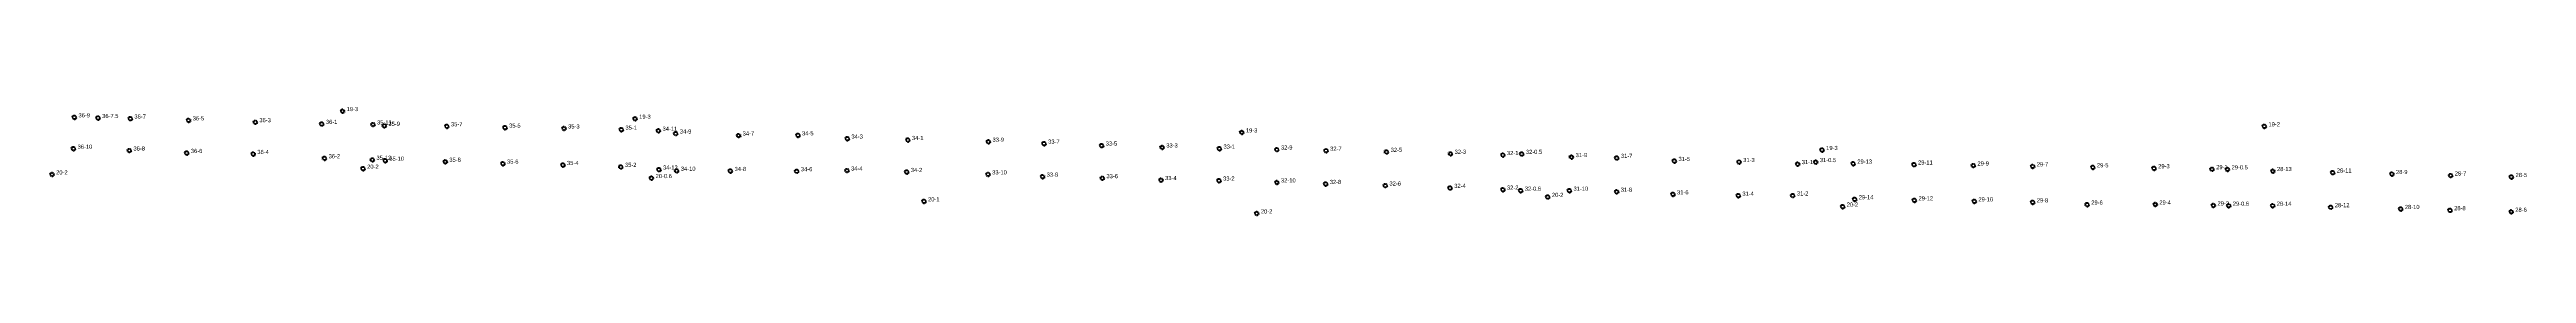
# Model space of a CAD drawing. Header units: inches. Extents: x 486468 to 494393, y 5455952 to 5461583.
# Drawn here: x 486496 to 487689, y 5457295 to 5457347 of the extents above; entities that cross this region are included whole.
import ezdxf

# ---------------------------------------------------------------- set-up
doc = ezdxf.new("R2010")
doc.units = ezdxf.units.IN
doc.header["$MEASUREMENT"] = 0
doc.layers.add('StreetLightingPoles', color=10, linetype='Continuous')

# ---------------------------------------------------------------- blocks, each defined once
blk = doc.blocks.new('Light')
at = {"color": 255}
for p, q in [((-0.7, 0.2), (-1.2, 0.4)), ((-0.4, 0.6), (-0.7, 1)), ((0, 0.7), (0, 1.2)), ((0.4, 0.6), (0.7, 1)), ((0.7, 0.2), (1.2, 0.4)), ((-0.7, -0.2), (-1.2, -0.4)), ((-0.4, -0.6), (-0.7, -1)), ((0, -0.8), (0, -1.3)), ((0.4, -0.6), (0.7, -1)), ((0.7, -0.2), (1.2, -0.4))]:
    blk.add_line(p, q, dxfattribs=at)
blk.add_circle((0, 0), 0.75, dxfattribs=at)

msp = doc.modelspace()

# ---------------------------------------------------------------- block references
at = {"layer": 'StreetLightingPoles'}
for p in [(486636.917, 5457345.208), (486507.759, 5457342.218), (486519.158, 5457341.882), (486534.672, 5457341.634), (486562.755, 5457340.756), (486594.878, 5457339.892), (486626.919, 5457339.071), (486651.562, 5457338.792), (486657.042, 5457338.13), (486687.156, 5457337.911), (486715.172, 5457337.266), (486743.574, 5457336.879), (486771.204, 5457336.287), (486777.821, 5457341.54), (486789.073, 5457335.774), (486797.4, 5457334.44), (486827.644, 5457333.503), (486856.258, 5457333.564), (486880.02, 5457331.997), (486909.195, 5457331.338), (487070.049, 5457334.969), (487562.541, 5457337.914), (486507.32, 5457327.162), (486534.233, 5457326.285), (486561.878, 5457325.115), (486593.892, 5457324.621), (486628.227, 5457322.564), (486651.278, 5457321.818), (486657.463, 5457321.395), (486686.382, 5457320.879), (486714.139, 5457319.976), (486743.058, 5457319.33), (486947.998, 5457330.492), (486974.796, 5457329.581), (487002.507, 5457328.67), (487031.676, 5457327.759), (487059.243, 5457327.191), (487086.929, 5457326.752), (487110.61, 5457326.188), (487139.742, 5457325.624), (487170.566, 5457324.685), (487195.775, 5457324.106), (487204.877, 5457324.663), (487228.842, 5457323.133), (487250.643, 5457322.745), (487278.394, 5457321.269), (487309.558, 5457320.747), (487337.756, 5457319.764), (487346.455, 5457320.727), (487349.528, 5457326.529), (487364.518, 5457319.993), (487393.781, 5457319.543), (486496.993, 5457314.789), (486646.795, 5457317.552), (486770.944, 5457318.427), (486785.704, 5457313.042), (486789.295, 5457317.129), (486797.859, 5457316.545), (486823.745, 5457316.448), (486855.674, 5457316.349), (486879.856, 5457316.688), (486908.646, 5457315.97), (486947.815, 5457314.823), (486974.067, 5457313.73), (487002.871, 5457313.001), (487031.129, 5457312.09), (487059.039, 5457311.84), (487086.929, 5457310.974), (487110.422, 5457310.222), (487139.178, 5457309.47), (487170.378, 5457308.343), (487195.783, 5457307.498), (487422.373, 5457319.103), (487450.95, 5457318.664), (487479.948, 5457318.218), (487509.422, 5457317.765), (487537.37, 5457317.336), (487544.765, 5457317.222), (487566.667, 5457316.412), (487595.458, 5457315.7), (487623.977, 5457314.995), (487652.288, 5457314.294), (487681.564, 5457313.57), (486916.952, 5457301.886), (487077.244, 5457296.07), (487204.355, 5457306.992), (487217.417, 5457304.006), (487227.829, 5457307.002), (487250.56, 5457306.485), (487277.688, 5457305.229), (487309.166, 5457304.589), (487335.418, 5457304.671), (487359.414, 5457299.351), (487365.202, 5457302.867), (487393.998, 5457302.373), (487422.841, 5457301.879), (487450.951, 5457301.398), (487477.2, 5457300.312), (487509.996, 5457300.386), (487537.983, 5457299.907), (487545.358, 5457299.78), (487566.522, 5457299.774), (487594.509, 5457299.066), (487628.251, 5457298.213), (487651.984, 5457297.613), (487681.443, 5457296.868)]:
    msp.add_blockref('Light', p, dxfattribs=at)

# ---------------------------------------------------------------- texts
for s, p in [('19-3', (486638.917, 5457345.208)), ('36-9', (486509.759, 5457342.218)), ('36-7.5', (486521.158, 5457341.882)), ('36-7', (486536.672, 5457341.634)), ('36-5', (486564.755, 5457340.756)), ('36-3', (486596.878, 5457339.892)), ('36-1', (486628.919, 5457339.071)), ('35-11', (486653.562, 5457338.792)), ('35-9', (486659.042, 5457338.13)), ('35-7', (486689.156, 5457337.911)), ('35-5', (486717.172, 5457337.266)), ('35-3', (486745.574, 5457336.879)), ('35-1', (486773.204, 5457336.287)), ('19-3', (486779.821, 5457341.54)), ('34-11', (486791.073, 5457335.774)), ('34-9', (486799.4, 5457334.44)), ('34-7', (486829.644, 5457333.503)), ('34-5', (486858.258, 5457333.564)), ('34-3', (486882.02, 5457331.997)), ('34-1', (486911.195, 5457331.338)), ('33-9', (486949.998, 5457330.492)), ('19-3', (487072.049, 5457334.969)), ('19-2', (487564.541, 5457337.914)), ('36-10', (486509.32, 5457327.162)), ('36-8', (486536.233, 5457326.285)), ('36-6', (486563.878, 5457325.115)), ('36-4', (486595.892, 5457324.621)), ('36-2', (486630.227, 5457322.564)), ('35-12', (486653.278, 5457321.818)), ('35-10', (486659.463, 5457321.395)), ('35-8', (486688.382, 5457320.879)), ('35-6', (486716.139, 5457319.976)), ('35-4', (486745.058, 5457319.33)), ('33-7', (486976.796, 5457329.581)), ('33-5', (487004.507, 5457328.67)), ('33-3', (487033.676, 5457327.759)), ('33-1', (487061.243, 5457327.191)), ('32-9', (487088.929, 5457326.752)), ('32-7', (487112.61, 5457326.188)), ('32-5', (487141.742, 5457325.624)), ('32-3', (487172.566, 5457324.685)), ('32-1', (487197.775, 5457324.106)), ('32-0.5', (487206.877, 5457324.663)), ('31-9', (487230.842, 5457323.133)), ('31-7', (487252.643, 5457322.745)), ('31-5', (487280.394, 5457321.269)), ('31-3', (487311.558, 5457320.747)), ('31-1', (487339.756, 5457319.764)), ('31-0.5', (487348.455, 5457320.727)), ('19-3', (487351.528, 5457326.529)), ('29-13', (487366.518, 5457319.993)), ('29-11', (487395.781, 5457319.543)), ('29-9', (487424.373, 5457319.103)), ('29-7', (487452.95, 5457318.664)), ('20-2', (486498.993, 5457314.789)), ('20-2', (486648.795, 5457317.552)), ('35-2', (486772.944, 5457318.427)), ('20-0.6', (486787.704, 5457313.042)), ('34-12', (486791.295, 5457317.129)), ('34-10', (486799.859, 5457316.545)), ('34-8', (486825.745, 5457316.448)), ('34-6', (486857.674, 5457316.349)), ('34-4', (486881.856, 5457316.688)), ('34-2', (486910.646, 5457315.97)), ('33-10', (486949.815, 5457314.823)), ('33-8', (486976.067, 5457313.73)), ('33-6', (487004.871, 5457313.001)), ('33-4', (487033.129, 5457312.09)), ('33-2', (487061.039, 5457311.84)), ('32-10', (487088.929, 5457310.974)), ('32-8', (487112.422, 5457310.222)), ('32-6', (487141.178, 5457309.47)), ('32-4', (487172.378, 5457308.343)), ('32-2', (487197.783, 5457307.498)), ('32-0.6', (487206.355, 5457306.992)), ('31-10', (487229.829, 5457307.002)), ('29-5', (487481.948, 5457318.218)), ('29-3', (487511.422, 5457317.765)), ('29-1', (487539.37, 5457317.336)), ('29-0.5', (487546.765, 5457317.222)), ('28-13', (487568.667, 5457316.412)), ('28-11', (487597.458, 5457315.7)), ('28-9', (487625.977, 5457314.995)), ('28-7', (487654.288, 5457314.294)), ('28-5', (487683.564, 5457313.57)), ('20-1', (486918.952, 5457301.886)), ('20-2', (487079.244, 5457296.07)), ('20-2', (487219.417, 5457304.006)), ('31-8', (487252.56, 5457306.485)), ('31-6', (487279.688, 5457305.229)), ('31-4', (487311.166, 5457304.589)), ('31-2', (487337.418, 5457304.671)), ('20-2', (487361.414, 5457299.351)), ('29-14', (487367.202, 5457302.867)), ('29-12', (487395.998, 5457302.373)), ('29-10', (487424.841, 5457301.879)), ('29-8', (487452.951, 5457301.398)), ('29-6', (487479.2, 5457300.312)), ('29-4', (487511.996, 5457300.386)), ('29-2', (487539.983, 5457299.907)), ('29-0.6', (487547.358, 5457299.78)), ('28-14', (487568.522, 5457299.774)), ('28-12', (487596.509, 5457299.066)), ('28-10', (487630.251, 5457298.213)), ('28-8', (487653.984, 5457297.613)), ('28-6', (487683.443, 5457296.868))]:
    msp.add_text(s, height=2, dxfattribs=at).set_placement(p)

doc.saveas('drawing.dxf')
